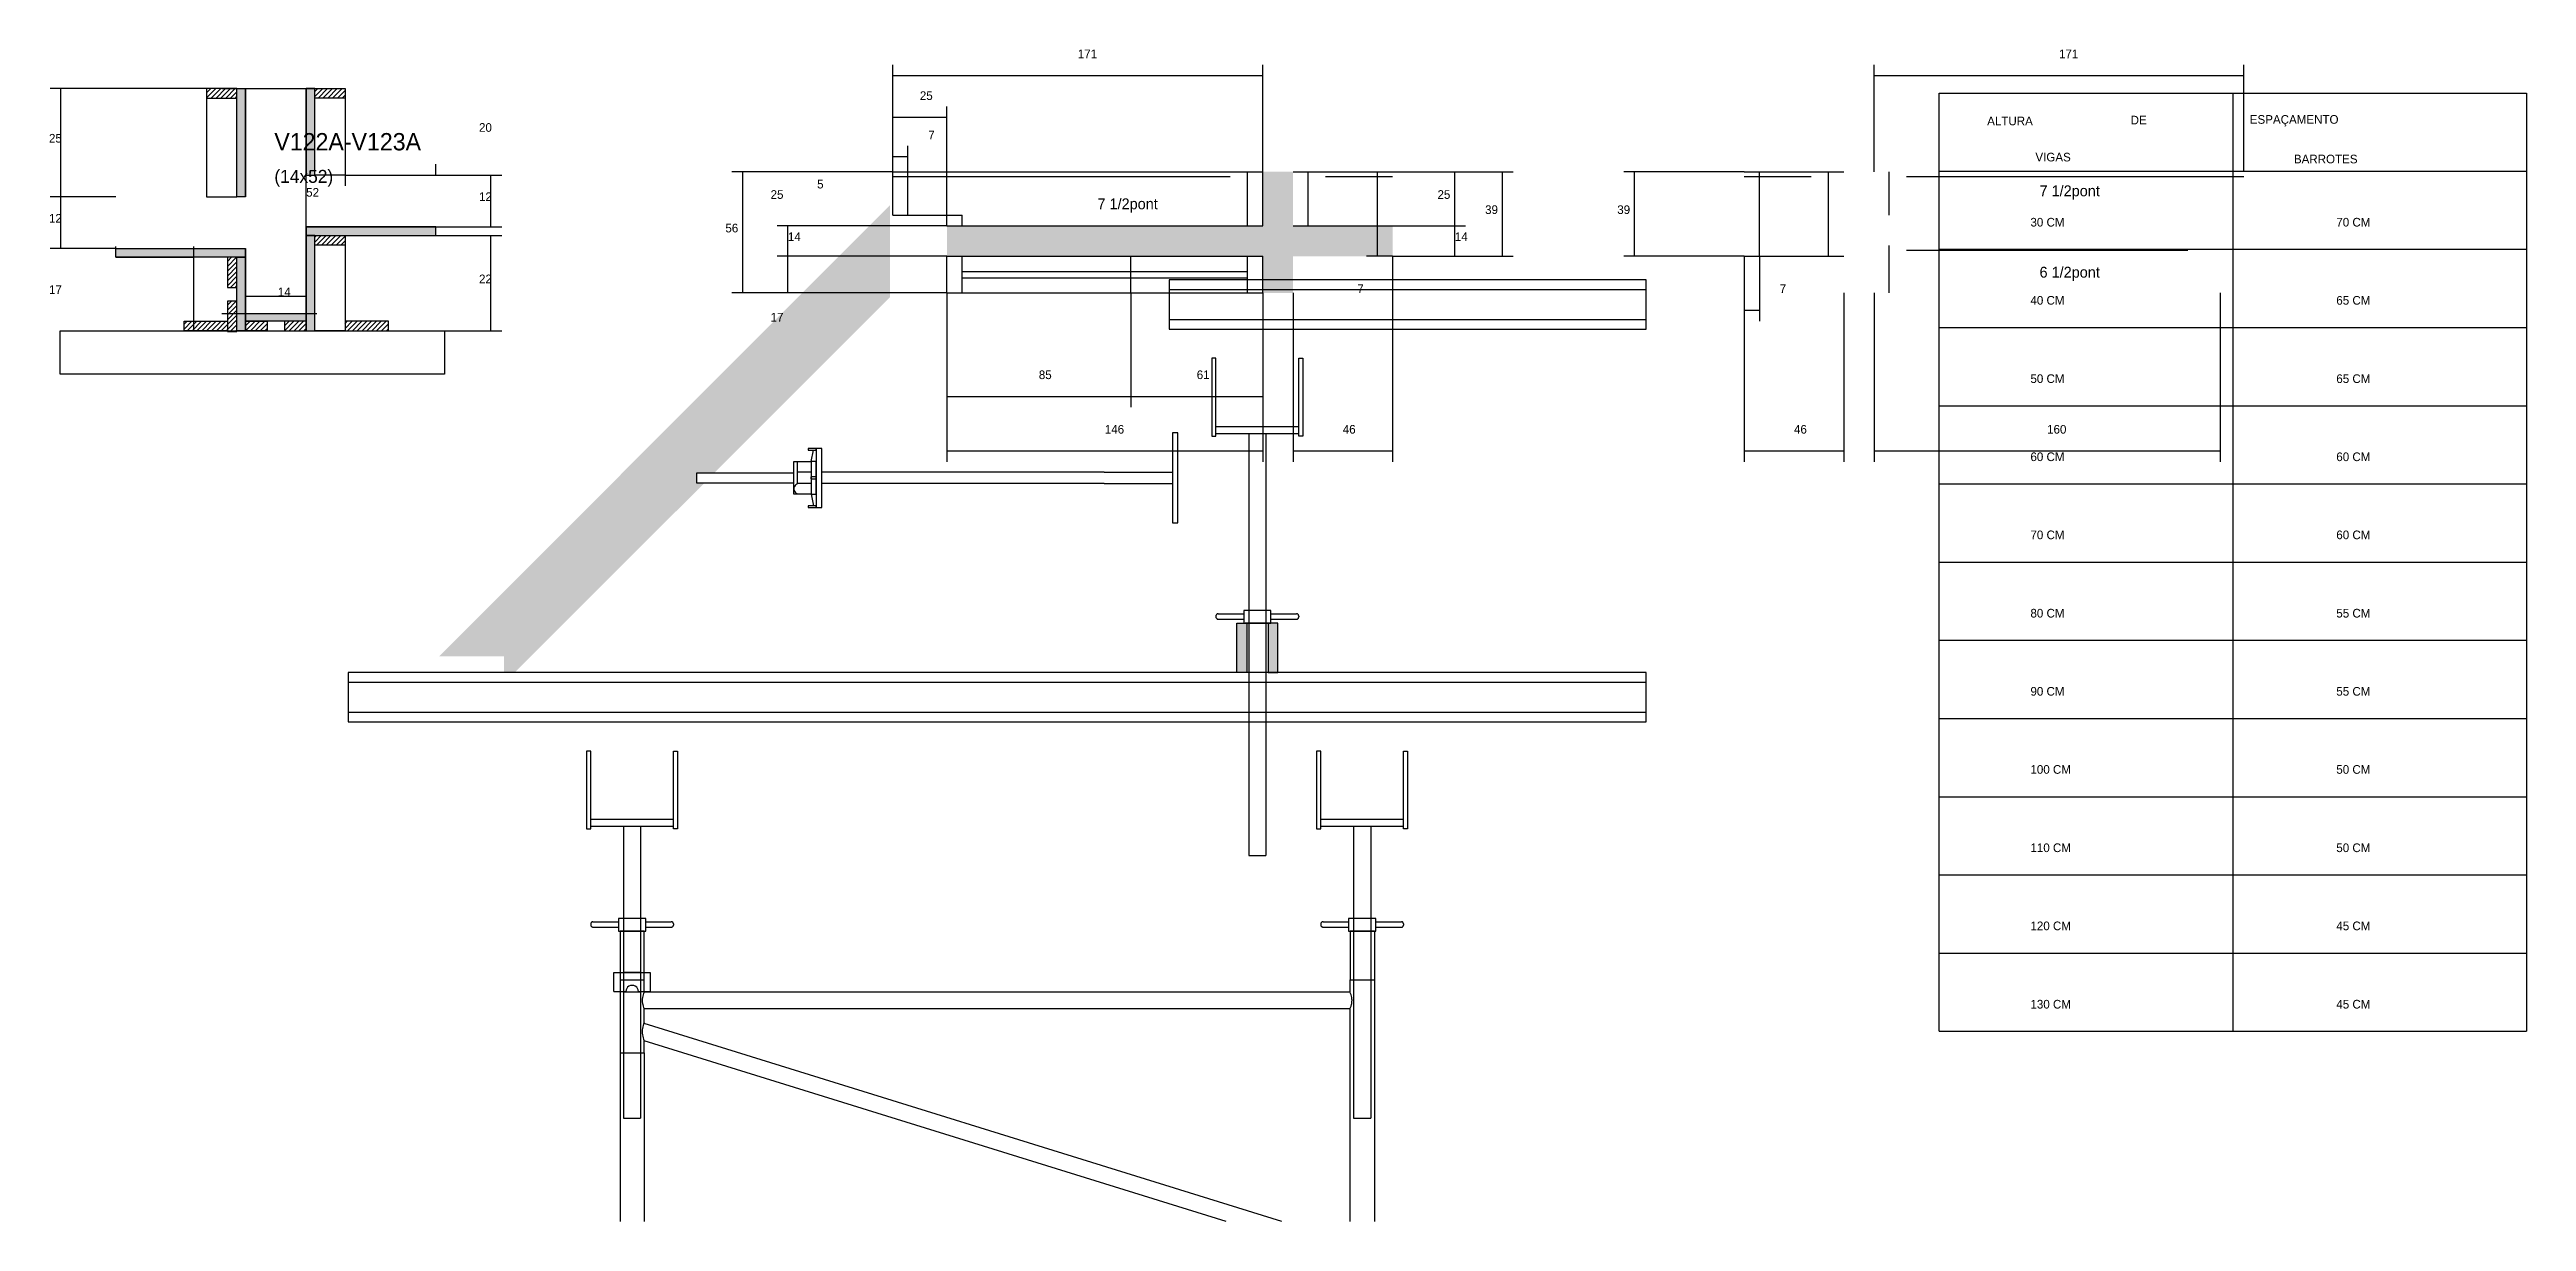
# Model space of a CAD drawing. Header units: metres. Extents: x -2848 to 21926, y -45195 to 1016.
# Drawn here: x 12696 to 13841, y -42290 to -41748 of the extents above; entities that cross this region are included whole.
import ezdxf

# ---------------------------------------------------------------- set-up
doc = ezdxf.new("R2010")
doc.units = ezdxf.units.M
for name, color, linetype in [('BARRA DE ANCORAGEM', 7, 'Continuous'), ('COTA', 4, 'Continuous'), ('Cota Seção (2x)', 4, 'Continuous'), ('Demarcação 2', 254, 'Continuous'), ('Escoras', 2, 'Continuous'), ('Forcador', 251, 'Continuous'), ('GARFOS', 7, 'Continuous'), ('Hachura', 253, 'Continuous'), ('Madeira', 126, 'Continuous'), ('NOMENCLATURA', 7, 'Continuous'), ('Painéis', 200, 'Continuous'), ('Perfil Metálico', 251, 'Continuous'), ('SARR_2.2x7', 40, 'Continuous'), ('Texto Seção', 7, 'Continuous')]:
    doc.layers.add(name, color=color, linetype=linetype)

msp = doc.modelspace()

# ---------------------------------------------------------------- texts
at = {"layer": 'COTA'}
for s, p in [('171', (13171.4, -41752.4)), ('171', (13625, -41752.4)), ('25', (13098.4, -41771.7)), ('25', (12695.8, -41791.4)), ('20', (12894.6, -41786.4)), ('7', (13102.3, -41789.9)), ('12', (12894.6, -41818.4)), ('25', (13029.4, -41817.4)), ('5', (13050.9, -41812.6)), ('25', (13337.7, -41817.4)), ('12', (12695.8, -41828.4)), ('39', (13359.7, -41824.4)), ('39', (13420.8, -41824.4)), ('56', (13008.5, -41832.9)), ('14', (13037.4, -41836.9)), ('14', (13345.7, -41836.9)), ('17', (12695.8, -41861.4)), ('22', (12894.6, -41856.4)), ('7', (13300.6, -41860.9)), ('7', (13495.9, -41860.9)), ('17', (13029.4, -41874.1)), ('85', (13153.4, -41900.7)), ('61', (13226.4, -41900.7)), ('146', (13183.9, -41925.9)), ('46', (13293.9, -41925.9)), ('46', (13502.5, -41925.9)), ('160', (13619.5, -41925.9))]:
    msp.add_text(s, height=4, dxfattribs=at).set_placement(p)
at = {"layer": 'Cota Seção (2x)'}
for s, p in [('52', (12814.7, -41816.4)), ('14', (12801.6, -41862.4))]:
    msp.add_text(s, height=4, dxfattribs=at).set_placement(p)
at = {"layer": 'GARFOS'}
for s, p in [('ALTURA   ', (13591.8, -41783.4)), ('DE', (13658.1, -41783)), ('ESPAÇAMENTO', (13713.2, -41782.7)), ('VIGAS', (13614.1, -41800.1)), ('BARROTES', (13733.6, -41801)), ('30 CM', (13611.8, -41830.2)), ('70 CM', (13753.2, -41830.2)), ('40 CM', (13611.8, -41866.3)), ('65 CM', (13753.2, -41866.3)), ('50 CM', (13611.8, -41902.5)), ('65 CM', (13753.2, -41902.5)), ('60 CM', (13611.8, -41938.6)), ('60 CM', (13753.2, -41938.6)), ('70 CM', (13611.8, -41974.7)), ('60 CM', (13753.2, -41974.7)), ('80 CM', (13611.8, -42010.9)), ('55 CM', (13753.2, -42010.9)), ('90 CM', (13611.8, -42047)), ('55 CM', (13753.2, -42047)), ('100 CM', (13611.8, -42083.1)), ('50 CM', (13753.2, -42083.1)), ('110 CM', (13611.8, -42119.3)), ('50 CM', (13753.2, -42119.3)), ('120 CM', (13611.8, -42155.4)), ('45 CM', (13753.2, -42155.4)), ('130 CM', (13611.8, -42191.6)), ('45 CM', (13753.2, -42191.6))]:
    msp.add_text(s, height=4, dxfattribs=at).set_placement(p)
at = {"layer": 'NOMENCLATURA'}
for s, p in [('7 1/2pont', (13616, -41816.2)), ('7 1/2pont', (13180.5, -41822.2)), ('6 1/2pont', (13616, -41853.8))]:
    msp.add_text(s, height=5, dxfattribs=at).set_placement(p)
at = {"layer": 'Texto Seção'}
for s, height, p in [('V122A-V123A', 8, (12800, -41795)), ('(14x52)', 6, (12800, -41810))]:
    msp.add_text(s, height=height, dxfattribs=at).set_placement(p)

# ---------------------------------------------------------------- hatches: boundary and pattern name
at = {"layer": 'COTA'}
h = msp.add_hatch(dxfattribs=at)
h.set_pattern_fill('AR-CONC', scale=0.03)
h.paths.add_polyline_path([(13110.9, -41829.9), (13110.9, -41843.9), (13256.9, -41843.9), (13256.9, -41860.9), (13270.9, -41860.9), (13270.9, -41843.9), (13316.9, -41843.9), (13316.9, -41829.9), (13270.9, -41829.9), (13270.9, -41804.9), (13256.9, -41804.9), (13256.9, -41829.9)])
at = {"layer": 'Demarcação 2'}
h = msp.add_hatch(color=8, dxfattribs=at)
h.dxf.hatch_style = 1
h.paths.add_polyline_path([(13084.6, -41862.8), (13084.6, -41820.3), (12876.2, -42028.8), (12906.2, -42028.8), (12906.2, -42036.3), (12911.1, -42036.3), (12998.9, -41948.6), (12995.2, -41948.6), (12995.2, -41944.1), (13003.3, -41944.1)])
at = {"layer": 'Hachura'}
h = msp.add_hatch(dxfattribs=at)
h.set_pattern_fill('ANSI31', scale=0.5)
h.paths.add_polyline_path([(12782.7, -41770.8), (12782.7, -41766.4), (12782.7, -41766.4), (12768.7, -41766.4), (12768.7, -41766.4), (12768.7, -41770.8), (12768.7, -41770.8), (12782.7, -41770.8)])
h = msp.add_hatch(color=8, dxfattribs=at)
h.dxf.hatch_style = 1
h.paths.add_polyline_path([(12782.7, -41766.4), (12786.7, -41766.4), (12786.7, -41816.4), (12782.7, -41816.4)])
h = msp.add_hatch(color=8, dxfattribs=at)
h.dxf.hatch_style = 1
h.paths.add_polyline_path([(12818.7, -41766.4), (12814.7, -41766.4), (12814.7, -41766.4), (12814.7, -41806.4), (12814.7, -41806.4), (12818.7, -41806.4), (12818.7, -41806.4), (12818.7, -41766.4)])
h = msp.add_hatch(dxfattribs=at)
h.set_pattern_fill('ANSI31', scale=0.5)
h.paths.add_polyline_path([(12818.7, -41770.8), (12818.7, -41766.4), (12818.7, -41766.4), (12832.7, -41766.4), (12832.7, -41766.4), (12832.7, -41770.8), (12832.7, -41770.8), (12818.7, -41770.8)])
h = msp.add_hatch(color=8, dxfattribs=at)
h.dxf.hatch_style = 1
h.paths.add_polyline_path([(12874.7, -41834.4), (12874.7, -41830.4), (12874.7, -41830.4), (12814.7, -41830.4), (12814.7, -41830.4), (12814.7, -41834.4), (12814.7, -41834.4), (12874.7, -41834.4)])
h = msp.add_hatch(color=8, dxfattribs=at)
h.dxf.hatch_style = 1
h.paths.add_polyline_path([(12818.7, -41834.4), (12814.7, -41834.4), (12814.7, -41834.4), (12814.7, -41870.4), (12814.7, -41870.4), (12814.7, -41878.4), (12814.7, -41878.4), (12818.7, -41878.4), (12818.7, -41878.4), (12818.7, -41834.4)])
h = msp.add_hatch(dxfattribs=at)
h.set_pattern_fill('ANSI31', scale=0.5)
h.paths.add_polyline_path([(12818.7, -41838.8), (12818.7, -41834.4), (12818.7, -41834.4), (12832.7, -41834.4), (12832.7, -41834.4), (12832.7, -41838.8), (12832.7, -41838.8), (12818.7, -41838.8)])
h = msp.add_hatch(color=8, dxfattribs=at)
h.dxf.hatch_style = 1
h.paths.add_polyline_path([(12726.7, -41844.4), (12726.7, -41840.4), (12726.7, -41840.4), (12786.7, -41840.4), (12786.7, -41840.4), (12786.7, -41844.4), (12786.7, -41844.4), (12726.7, -41844.4)])
h = msp.add_hatch(dxfattribs=at)
h.set_pattern_fill('ANSI31', scale=0.5)
h.paths.add_polyline_path([(12778.3, -41858.4), (12782.7, -41858.4), (12782.7, -41858.4), (12782.7, -41844.4), (12782.7, -41844.4), (12778.3, -41844.4), (12778.3, -41844.4), (12778.3, -41858.4)])
h = msp.add_hatch(color=8, dxfattribs=at)
h.dxf.hatch_style = 1
h.paths.add_polyline_path([(12782.7, -41844.4), (12786.7, -41844.4), (12786.7, -41870.4), (12786.7, -41878.4), (12782.7, -41878.4)])
h = msp.add_hatch(dxfattribs=at)
h.set_pattern_fill('ANSI31', scale=0.5)
h.paths.add_polyline_path([(12778.3, -41878.7), (12782.7, -41878.7), (12782.7, -41878.7), (12782.7, -41864.7), (12782.7, -41864.7), (12778.3, -41864.7), (12778.3, -41864.7), (12778.3, -41878.7)])
h = msp.add_hatch(color=8, dxfattribs=at)
h.dxf.hatch_style = 1
h.paths.add_polyline_path([(12786.7, -41874), (12786.7, -41870.4), (12786.7, -41870.4), (12814.7, -41870.4), (12814.7, -41870.4), (12814.7, -41874), (12814.7, -41874), (12786.7, -41874)])
h = msp.add_hatch(dxfattribs=at)
h.set_pattern_fill('ANSI31', scale=0.5)
h.paths.add_polyline_path([(12758.3, -41878.4), (12758.3, -41874), (12758.3, -41874), (12778.3, -41874), (12778.3, -41874), (12778.3, -41878.4), (12778.3, -41878.4), (12758.3, -41878.4)])
h = msp.add_hatch(dxfattribs=at)
h.set_pattern_fill('ANSI31', scale=0.5)
h.paths.add_polyline_path([(12786.7, -41878.4), (12786.7, -41874), (12786.7, -41874), (12796.7, -41874), (12796.7, -41874), (12796.7, -41878.4), (12796.7, -41878.4), (12786.7, -41878.4)])
h = msp.add_hatch(dxfattribs=at)
h.set_pattern_fill('ANSI31', scale=0.5)
h.paths.add_polyline_path([(12814.7, -41878.4), (12814.7, -41874), (12814.7, -41874), (12804.7, -41874), (12804.7, -41874), (12804.7, -41878.4), (12804.7, -41878.4), (12814.7, -41878.4)])
h = msp.add_hatch(dxfattribs=at)
h.set_pattern_fill('ANSI31', scale=0.5)
h.paths.add_polyline_path([(12852.7, -41878.4), (12852.7, -41874), (12852.7, -41874), (12832.7, -41874), (12832.7, -41874), (12832.7, -41878.4), (12832.7, -41878.4), (12852.7, -41878.4)])
at = {"layer": 'Perfil Metálico'}
h = msp.add_hatch(color=8, dxfattribs=at)
h.dxf.hatch_style = 1
h.paths.add_polyline_path([(13245, -42036.3), (13249.5, -42036.3), (13249.5, -42013.5), (13245, -42013.5)])
h = msp.add_hatch(color=8, dxfattribs=at)
h.dxf.hatch_style = 1
h.paths.add_polyline_path([(13259.4, -42036.3), (13263.9, -42036.3), (13263.9, -42013.5), (13259.4, -42013.5)])

# ---------------------------------------------------------------- linework, layer by layer
at = {"layer": 'BARRA DE ANCORAGEM'}
for p, q in [((13048.1, -41938.8), (13049.2, -41933.5)), ((13050.4, -41932.7), (13050.4, -41960)), ((13040.4, -41950.4), (13040.2, -41950.9)), ((13040.2, -41950.9), (13040.2, -41951.4)), ((13040.2, -41951.4), (13040.2, -41952)), ((13040.2, -41952), (13040.4, -41952.5)), ((13040.7, -41949.9), (13040.4, -41950.4)), ((13040.4, -41952.5), (13040.7, -41952.9)), ((13041, -41949.5), (13040.7, -41949.9)), ((13040.7, -41952.9), (13041, -41953.3)), ((13041.5, -41949.2), (13041, -41949.5)), ((13041, -41953.3), (13041.5, -41953.6)), ((13041.9, -41949), (13041.5, -41949.2)), ((13041.5, -41953.6), (13041.9, -41953.9)), ((13048.1, -41953.9), (13049.2, -41959.2)), ((13084.6, -41943.7), (13053.1, -41943.7)), ((13084.6, -41949), (13053.1, -41949)), ((13183.6, -41943.7), (13084.6, -41943.7)), ((13183.6, -41949), (13084.6, -41949)), ((13183.6, -41943.7), (13215.2, -41943.7)), ((13183.6, -41949), (13215.2, -41949))]:
    msp.add_line(p, q, dxfattribs=at)
for points in [[(13217.6, -41967.2), (13217.6, -41925.5), (13215.2, -41925.5), (13215.2, -41967.2)], [(13050.4, -41932.7), (13046.8, -41932.7), (13046.8, -41933.5), (13050.4, -41933.5)], [(13050.4, -41938.8), (13048.1, -41938.8), (13048.1, -41953.9), (13050.4, -41953.9)], [(13053.1, -41960), (13053.1, -41932.7), (13050.4, -41932.7), (13050.4, -41960)], [(13040.2, -41944.1), (12995.2, -41944.1), (12995.2, -41948.6), (13040.2, -41948.6)], [(13050.4, -41959.2), (13046.8, -41959.2), (13046.8, -41960), (13050.4, -41960)]]:
    msp.add_lwpolyline(points, close=True, dxfattribs=at)
for points in [[(13048.1, -41953.9), (13040.2, -41953.9), (13040.2, -41938.8), (13048.1, -41938.8)], [(13048.1, -41943.7), (13041.9, -41943.7), (13041.9, -41938.8)], [(13048.1, -41949), (13041.9, -41949), (13041.9, -41943.7)], [(13048.1, -41946.8), (13050.4, -41946.8), (13050.4, -41945.9), (13048.1, -41945.9), (13048.1, -41946.8), (13048.1, -41945.9)]]:
    msp.add_lwpolyline(points, dxfattribs=at)
at = {"layer": 'COTA'}
for p, q in [((13085.9, -41804.9), (13085.9, -41755.4)), ((13256.9, -41804.9), (13256.9, -41755.4)), ((13539.5, -41804.9), (13539.5, -41755.4)), ((13710.5, -41804.9), (13710.5, -41755.4)), ((12768.7, -41766.4), (12696.3, -41766.4)), ((12701.3, -41816.4), (12701.3, -41766.4)), ((12832.7, -41766.4), (12832.7, -41811.4)), ((13085.9, -41760.4), (13256.9, -41760.4)), ((13539.5, -41760.4), (13710.5, -41760.4)), ((13085.9, -41804.9), (13085.9, -41774.7)), ((13085.9, -41779.7), (13110.9, -41779.7)), ((13110.9, -41824.9), (13110.9, -41774.7)), ((13085.9, -41804.9), (13085.9, -41792.9)), ((13092.9, -41804.9), (13092.9, -41792.9)), ((12874.7, -41806.4), (12874.7, -41801.4)), ((13085.9, -41804.9), (13011.5, -41804.9)), ((13016.5, -41860.9), (13016.5, -41804.9)), ((13085.9, -41797.9), (13092.9, -41797.9)), ((13085.9, -41804.9), (13085.9, -41799.9)), ((13085.9, -41804.9), (13110.9, -41804.9)), ((13110.9, -41829.9), (13110.9, -41799.9)), ((13316.9, -41804.9), (13350.7, -41804.9)), ((13316.9, -41804.9), (13372.7, -41804.9)), ((13345.7, -41829.9), (13345.7, -41804.9)), ((13367.7, -41843.9), (13367.7, -41804.9)), ((13479.5, -41804.9), (13423.8, -41804.9)), ((13428.8, -41843.9), (13428.8, -41804.9)), ((12726.7, -41816.4), (12696.3, -41816.4)), ((12726.7, -41816.4), (12696.3, -41816.4)), ((12701.3, -41840.4), (12701.3, -41816.4)), ((12832.7, -41806.4), (12874.7, -41806.4)), ((12874.7, -41806.4), (12905.1, -41806.4)), ((12900.1, -41830.4), (12900.1, -41806.4)), ((13085.9, -41824.9), (13085.9, -41819.9)), ((13085.9, -41824.9), (13110.9, -41824.9)), ((13110.9, -41829.9), (13110.9, -41819.9)), ((12726.7, -41844.4), (12726.7, -41839.4)), ((12762.7, -41878.4), (12762.7, -41839.4)), ((12874.7, -41830.4), (12905.1, -41830.4)), ((12874.7, -41834.4), (12905.1, -41834.4)), ((12900.1, -41878.4), (12900.1, -41834.4)), ((13110.9, -41829.9), (13032.4, -41829.9)), ((13037.4, -41843.9), (13037.4, -41829.9)), ((13309.9, -41843.9), (13309.9, -41829.9)), ((13309.9, -41829.9), (13314.9, -41829.9)), ((13316.9, -41829.9), (13350.7, -41829.9)), ((13316.9, -41829.9), (13350.7, -41829.9)), ((13345.7, -41843.9), (13345.7, -41829.9)), ((12726.7, -41840.4), (12696.3, -41840.4)), ((12726.7, -41844.4), (12762.7, -41844.4)), ((13110.9, -41843.9), (13032.4, -41843.9)), ((13110.9, -41843.9), (13032.4, -41843.9)), ((13037.4, -41860.9), (13037.4, -41843.9)), ((13316.9, -41843.9), (13304.9, -41843.9)), ((13316.9, -41843.9), (13350.7, -41843.9)), ((13316.9, -41843.9), (13372.7, -41843.9)), ((13316.9, -41843.9), (13316.9, -41938.9)), ((13479.5, -41843.9), (13423.8, -41843.9)), ((13479.5, -41843.9), (13479.5, -41938.9)), ((13479.5, -41843.9), (13479.5, -41873.9)), ((13486.5, -41843.9), (13486.5, -41873.9)), ((13110.9, -41860.9), (13011.5, -41860.9)), ((13110.9, -41860.9), (13032.4, -41860.9)), ((13110.9, -41860.9), (13110.9, -41913.7)), ((13110.9, -41860.9), (13110.9, -41938.9)), ((13195.9, -41860.9), (13195.9, -41913.7)), ((13195.9, -41860.9), (13195.9, -41913.7)), ((13256.9, -41860.9), (13256.9, -41913.7)), ((13256.9, -41860.9), (13256.9, -41938.9)), ((13270.9, -41860.9), (13270.9, -41938.9)), ((13525.5, -41860.9), (13525.5, -41938.9)), ((13539.5, -41860.9), (13539.5, -41938.9)), ((13699.5, -41860.9), (13699.5, -41938.9)), ((13479.5, -41868.9), (13486.5, -41868.9)), ((12842.2, -41878.4), (12905.1, -41878.4)), ((13110.9, -41908.7), (13195.9, -41908.7)), ((13195.9, -41908.7), (13256.9, -41908.7)), ((13110.9, -41933.9), (13256.9, -41933.9)), ((13270.9, -41933.9), (13316.9, -41933.9)), ((13479.5, -41933.9), (13525.5, -41933.9)), ((13539.5, -41933.9), (13699.5, -41933.9))]:
    msp.add_line(p, q, dxfattribs=at)
at = {"layer": 'Cota Seção (2x)'}
for p, q in [((12775.7, -41766.4), (12819.7, -41766.4)), ((12814.7, -41870.4), (12814.7, -41766.4)), ((12786.7, -41878.4), (12786.7, -41857.4)), ((12814.7, -41878.4), (12814.7, -41857.4)), ((12775.7, -41870.4), (12819.7, -41870.4)), ((12786.7, -41862.4), (12814.7, -41862.4))]:
    msp.add_line(p, q, dxfattribs=at)
at = {"layer": 'Escoras'}
for p, q in [((13260.1, -42013.5), (13248.8, -42013.5)), ((12959.8, -42155.9), (12959.8, -42290)), ((12971, -42155.9), (12959.8, -42155.9)), ((12971, -42178.4), (12971, -42155.9)), ((13308.5, -42155.9), (13297.3, -42155.9)), ((13297.3, -42155.9), (13297.3, -42178.4)), ((13308.5, -42155.9), (13308.5, -42290)), ((12956.9, -42175), (12973.8, -42175)), ((12956.9, -42183.8), (12956.9, -42175)), ((12959.8, -42178.4), (12971, -42178.4)), ((12969.3, -42175), (12961.4, -42175)), ((12962.9, -42182.3), (12962.6, -42183)), ((12963.3, -42181.7), (12962.9, -42182.3)), ((12963.9, -42181.3), (12963.3, -42181.7)), ((12964.6, -42181), (12963.9, -42181.3)), ((12965.4, -42180.9), (12964.6, -42181)), ((12966.1, -42181), (12965.4, -42180.9)), ((12966.8, -42181.3), (12966.1, -42181)), ((12967.5, -42181.7), (12966.8, -42181.3)), ((12967.9, -42182.3), (12967.5, -42181.7)), ((12968.2, -42183), (12967.9, -42182.3)), ((12971, -42184), (12971, -42178.4)), ((12973.8, -42175), (12973.8, -42183.8)), ((13297.3, -42178.4), (13308.5, -42178.4)), ((13297.3, -42184), (13297.3, -42178.4)), ((12956.9, -42183.8), (12962.5, -42183.8)), ((12969.3, -42184.1), (12961.4, -42184.1)), ((12962.6, -42183), (12962.5, -42183.8)), ((12968.3, -42183.8), (12968.2, -42183)), ((12968.3, -42183.8), (12973.8, -42183.8)), ((12970.2, -42186.5), (12970.1, -42187.2)), ((12970.1, -42187.2), (12970.1, -42187.8)), ((12970.1, -42187.8), (12970.1, -42188.5)), ((12970.1, -42188.5), (12970.2, -42189.2)), ((12970.3, -42185.9), (12970.2, -42186.5)), ((12970.2, -42189.2), (12970.3, -42189.8)), ((12970.5, -42185.2), (12970.3, -42185.9)), ((12970.3, -42189.8), (12970.5, -42190.5)), ((12970.7, -42184.6), (12970.5, -42185.2)), ((12970.5, -42190.5), (12970.7, -42191.1)), ((12971, -42184), (12970.7, -42184.6)), ((12970.7, -42191.1), (12971, -42191.7)), ((13297.3, -42184), (12971, -42184)), ((13297.3, -42191.7), (12971, -42191.7)), ((12971, -42198), (12971, -42191.7)), ((13297.5, -42184.6), (13297.3, -42184)), ((13297.3, -42191.7), (13297.5, -42191.1)), ((13297.3, -42290), (13297.3, -42191.7)), ((13297.8, -42185.2), (13297.5, -42184.6)), ((13297.5, -42191.1), (13297.8, -42190.5)), ((13297.9, -42185.9), (13297.8, -42185.2)), ((13297.8, -42190.5), (13297.9, -42189.8)), ((13298.1, -42186.5), (13297.9, -42185.9)), ((13297.9, -42189.8), (13298.1, -42189.2)), ((13298.1, -42187.2), (13298.1, -42186.5)), ((13298.2, -42187.8), (13298.1, -42187.2)), ((13298.1, -42188.5), (13298.2, -42187.8)), ((13298.1, -42189.2), (13298.1, -42188.5)), ((12970.2, -42200.8), (12970.1, -42201.5)), ((12970.1, -42201.5), (12970.1, -42202.3)), ((12970.1, -42202.3), (12970.1, -42203)), ((12970.1, -42203), (12970.2, -42203.7)), ((12970.3, -42200.1), (12970.2, -42200.8)), ((12970.2, -42203.7), (12970.3, -42204.4)), ((12970.5, -42199.4), (12970.3, -42200.1)), ((12970.3, -42204.4), (12970.5, -42205.2)), ((12970.7, -42198.7), (12970.5, -42199.4)), ((12970.5, -42205.2), (12970.7, -42205.8)), ((12971, -42198), (12970.7, -42198.7)), ((13265.8, -42290), (12971, -42198.5)), ((12959.8, -42212.1), (12971, -42212.1)), ((12970.7, -42205.8), (12971, -42206.5)), ((13240, -42290), (12971, -42206.5)), ((12971, -42212.1), (12971, -42206.5)), ((12971, -42212.1), (12971, -42290))]:
    msp.add_line(p, q, dxfattribs=at)
at = {"layer": 'Forcador'}
for p, q in [((13235.3, -41922.6), (13273.6, -41922.6)), ((13235.3, -41925.8), (13273.6, -41925.8)), ((13250.5, -41925.8), (13250.5, -42036.3)), ((13258.4, -41925.8), (13258.4, -42036.3)), ((13235.4, -42009.8), (13235.3, -42009.9)), ((13235.3, -42009.9), (13235.3, -42010)), ((13235.3, -42010), (13235.3, -42010.2)), ((13235.3, -42010.2), (13235.3, -42010.6)), ((13235.3, -42010.6), (13235.3, -42010.8)), ((13235.3, -42010.8), (13235.3, -42010.9)), ((13235.3, -42010.9), (13235.4, -42011)), ((13235.5, -42009.6), (13235.4, -42009.7)), ((13235.4, -42009.7), (13235.4, -42009.8)), ((13235.4, -42011), (13235.4, -42011.1)), ((13235.4, -42011.1), (13235.5, -42011.2)), ((13235.6, -42009.5), (13235.5, -42009.6)), ((13235.7, -42009.4), (13235.6, -42009.5)), ((13235.8, -42009.3), (13235.7, -42009.4)), ((13235.9, -42009.2), (13235.8, -42009.3)), ((13236.1, -42009.2), (13235.9, -42009.2)), ((13236.2, -42009.2), (13236.1, -42009.2)), ((13236.3, -42009.2), (13236.2, -42009.2)), ((13236.3, -42009.2), (13248.1, -42009.2)), ((13260.7, -42009.2), (13272.5, -42009.2)), ((13272.7, -42009.2), (13272.5, -42009.2)), ((13272.8, -42009.2), (13272.7, -42009.2)), ((13272.9, -42009.2), (13272.8, -42009.2)), ((13273.1, -42009.3), (13272.9, -42009.2)), ((13273.2, -42009.4), (13273.1, -42009.3)), ((13273.3, -42009.5), (13273.2, -42009.4)), ((13273.4, -42009.6), (13273.3, -42009.5)), ((13273.4, -42009.7), (13273.4, -42009.6)), ((13273.5, -42009.8), (13273.4, -42009.7)), ((13273.4, -42011.1), (13273.5, -42011)), ((13273.4, -42011.2), (13273.4, -42011.1)), ((13273.5, -42009.9), (13273.5, -42009.8)), ((13273.6, -42010), (13273.5, -42009.9)), ((13273.5, -42010.9), (13273.6, -42010.8)), ((13273.5, -42011), (13273.5, -42010.9)), ((13273.6, -42010.2), (13273.6, -42010)), ((13273.6, -42010.2), (13273.6, -42010.6)), ((13273.6, -42010.8), (13273.6, -42010.6)), ((13235.5, -42011.2), (13235.6, -42011.3)), ((13235.6, -42011.3), (13235.7, -42011.4)), ((13235.7, -42011.4), (13235.8, -42011.5)), ((13235.8, -42011.5), (13235.9, -42011.6)), ((13235.9, -42011.6), (13236.1, -42011.6)), ((13236.1, -42011.6), (13236.2, -42011.6)), ((13236.2, -42011.6), (13236.3, -42011.6)), ((13236.3, -42011.6), (13248.1, -42011.6)), ((13260.7, -42011.6), (13272.5, -42011.6)), ((13272.5, -42011.6), (13272.7, -42011.6)), ((13272.7, -42011.6), (13272.8, -42011.6)), ((13272.8, -42011.6), (13272.9, -42011.6)), ((13272.9, -42011.6), (13273.1, -42011.5)), ((13273.1, -42011.5), (13273.2, -42011.4)), ((13273.2, -42011.4), (13273.3, -42011.3)), ((13273.3, -42011.3), (13273.4, -42011.2)), ((13250.5, -42036.3), (13250.5, -42059.1)), ((13258.4, -42036.3), (13258.4, -42059.1)), ((13250.5, -42059.1), (13250.5, -42120.8)), ((13258.4, -42059.1), (13258.4, -42120.8)), ((12946.3, -42104.1), (12984.5, -42104.1)), ((12946.3, -42107.3), (12984.5, -42107.3)), ((12961.4, -42107.3), (12961.4, -42242.3)), ((12969.3, -42107.3), (12969.3, -42242.3)), ((13283.8, -42104.1), (13322, -42104.1)), ((13283.8, -42107.3), (13322, -42107.3)), ((13298.9, -42107.3), (13298.9, -42242.3)), ((13306.8, -42107.3), (13306.8, -42242.3)), ((13250.5, -42120.8), (13258.4, -42120.8)), ((12946.4, -42152), (12946.3, -42152.1)), ((12946.3, -42152.1), (12946.3, -42152.3)), ((12946.3, -42152.3), (12946.3, -42152.4)), ((12946.3, -42152.4), (12946.3, -42152.5)), ((12946.3, -42152.5), (12946.3, -42153)), ((12946.3, -42153), (12946.3, -42153.1)), ((12946.3, -42153.1), (12946.3, -42153.2)), ((12946.3, -42153.2), (12946.3, -42153.4)), ((12946.3, -42153.4), (12946.4, -42153.5)), ((12946.5, -42151.9), (12946.4, -42152)), ((12946.4, -42153.5), (12946.5, -42153.6)), ((12946.6, -42151.8), (12946.5, -42151.9)), ((12946.5, -42153.6), (12946.6, -42153.7)), ((12946.7, -42151.7), (12946.6, -42151.8)), ((12946.6, -42153.7), (12946.7, -42153.8)), ((12946.8, -42151.6), (12946.7, -42151.7)), ((12946.7, -42153.8), (12946.8, -42153.9)), ((12946.9, -42151.6), (12946.8, -42151.6)), ((12946.8, -42153.9), (12946.9, -42153.9)), ((12947, -42151.5), (12946.9, -42151.6)), ((12946.9, -42153.9), (12947, -42154)), ((12947.1, -42151.5), (12947, -42151.5)), ((12947, -42154), (12947.1, -42154)), ((12947.3, -42151.5), (12947.1, -42151.5)), ((12947.1, -42154), (12947.3, -42154)), ((12947.3, -42151.5), (12959.1, -42151.5)), ((12947.3, -42154), (12959.1, -42154)), ((12971.7, -42151.5), (12983.5, -42151.5)), ((12971.7, -42154), (12983.5, -42154)), ((12983.6, -42151.5), (12983.5, -42151.5)), ((12983.5, -42154), (12983.6, -42154)), ((12983.8, -42151.5), (12983.6, -42151.5)), ((12983.6, -42154), (12983.8, -42154)), ((12983.9, -42151.6), (12983.8, -42151.5)), ((12983.8, -42154), (12983.9, -42153.9)), ((12984, -42151.6), (12983.9, -42151.6)), ((12983.9, -42153.9), (12984, -42153.9)), ((12984.1, -42151.7), (12984, -42151.6)), ((12984, -42153.9), (12984.1, -42153.8)), ((12984.2, -42151.8), (12984.1, -42151.7)), ((12984.1, -42153.8), (12984.2, -42153.7)), ((12984.3, -42151.9), (12984.2, -42151.8)), ((12984.2, -42153.7), (12984.3, -42153.6)), ((12984.4, -42152), (12984.3, -42151.9)), ((12984.3, -42153.6), (12984.4, -42153.5)), ((12984.4, -42152.1), (12984.4, -42152)), ((12984.5, -42152.3), (12984.4, -42152.1)), ((12984.4, -42153.4), (12984.5, -42153.2)), ((12984.4, -42153.5), (12984.4, -42153.4)), ((12984.5, -42152.4), (12984.5, -42152.3)), ((12984.5, -42152.5), (12984.5, -42152.4)), ((12984.5, -42152.5), (12984.5, -42153)), ((12984.5, -42153.1), (12984.5, -42153)), ((12984.5, -42153.2), (12984.5, -42153.1)), ((13283.9, -42152), (13283.8, -42152.1)), ((13283.8, -42152.1), (13283.8, -42152.3)), ((13283.8, -42152.3), (13283.8, -42152.4)), ((13283.8, -42152.4), (13283.8, -42152.5)), ((13283.8, -42152.5), (13283.8, -42153)), ((13283.8, -42153), (13283.8, -42153.1)), ((13283.8, -42153.1), (13283.8, -42153.2)), ((13283.8, -42153.2), (13283.8, -42153.4)), ((13283.8, -42153.4), (13283.9, -42153.5)), ((13284, -42151.9), (13283.9, -42152)), ((13283.9, -42153.5), (13284, -42153.6)), ((13284.1, -42151.8), (13284, -42151.9)), ((13284, -42153.6), (13284.1, -42153.7)), ((13284.2, -42151.7), (13284.1, -42151.8)), ((13284.1, -42153.7), (13284.2, -42153.8)), ((13284.3, -42151.6), (13284.2, -42151.7)), ((13284.2, -42153.8), (13284.3, -42153.9)), ((13284.4, -42151.6), (13284.3, -42151.6)), ((13284.3, -42153.9), (13284.4, -42153.9)), ((13284.5, -42151.5), (13284.4, -42151.6)), ((13284.4, -42153.9), (13284.5, -42154)), ((13284.6, -42151.5), (13284.5, -42151.5)), ((13284.5, -42154), (13284.6, -42154)), ((13284.8, -42151.5), (13284.6, -42151.5)), ((13284.6, -42154), (13284.8, -42154)), ((13284.8, -42151.5), (13296.6, -42151.5)), ((13284.8, -42154), (13296.6, -42154)), ((13309.2, -42151.5), (13321, -42151.5)), ((13309.2, -42154), (13321, -42154)), ((13321.1, -42151.5), (13321, -42151.5)), ((13321, -42154), (13321.1, -42154)), ((13321.3, -42151.5), (13321.1, -42151.5)), ((13321.1, -42154), (13321.3, -42154)), ((13321.4, -42151.6), (13321.3, -42151.5)), ((13321.3, -42154), (13321.4, -42153.9)), ((13321.5, -42151.6), (13321.4, -42151.6)), ((13321.4, -42153.9), (13321.5, -42153.9)), ((13321.6, -42151.7), (13321.5, -42151.6)), ((13321.5, -42153.9), (13321.6, -42153.8)), ((13321.7, -42151.8), (13321.6, -42151.7)), ((13321.6, -42153.8), (13321.7, -42153.7)), ((13321.8, -42151.9), (13321.7, -42151.8)), ((13321.7, -42153.7), (13321.8, -42153.6)), ((13321.9, -42152), (13321.8, -42151.9)), ((13321.8, -42153.6), (13321.9, -42153.5)), ((13321.9, -42152.1), (13321.9, -42152)), ((13322, -42152.3), (13321.9, -42152.1)), ((13321.9, -42153.4), (13322, -42153.2)), ((13321.9, -42153.5), (13321.9, -42153.4)), ((13322, -42152.4), (13322, -42152.3)), ((13322, -42152.5), (13322, -42152.4)), ((13322, -42152.5), (13322, -42153)), ((13322, -42153.1), (13322, -42153)), ((13322, -42153.2), (13322, -42153.1)), ((12961.4, -42242.3), (12969.3, -42242.3)), ((13298.9, -42242.3), (13306.8, -42242.3))]:
    msp.add_line(p, q, dxfattribs=at)
for points in [[(13233.4, -41891.1), (13233.4, -41927.1), (13235.3, -41927.1), (13235.3, -41891.1)], [(13275.5, -41891.1), (13275.5, -41927.1), (13273.6, -41927.1), (13273.6, -41891.1)], [(13248.1, -42007.7), (13248.1, -42013.5), (13260.7, -42013.5), (13260.7, -42007.7)], [(12944.3, -42072.6), (12944.3, -42108.6), (12946.3, -42108.6), (12946.3, -42072.6)], [(12986.4, -42072.6), (12986.4, -42108.6), (12984.5, -42108.6), (12984.5, -42072.6)], [(13281.8, -42072.6), (13281.8, -42108.6), (13283.8, -42108.6), (13283.8, -42072.6)], [(13323.9, -42072.6), (13323.9, -42108.6), (13322, -42108.6), (13322, -42072.6)], [(12959.1, -42150), (12959.1, -42155.9), (12971.7, -42155.9), (12971.7, -42150)], [(13296.6, -42150), (13296.6, -42155.9), (13309.2, -42155.9), (13309.2, -42150)]]:
    msp.add_lwpolyline(points, close=True, dxfattribs=at)
at = {"layer": 'GARFOS'}
for p, q in [((13569.6, -42202.1), (13569.6, -41768.5)), ((13569.6, -41768.5), (13841.1, -41768.5)), ((13705.3, -41768.5), (13705.3, -42202.1)), ((13841.1, -41768.5), (13841.1, -42202.1)), ((13569.6, -41804.6), (13841.1, -41804.6)), ((13569.6, -41840.7), (13841.1, -41840.7)), ((13569.6, -41876.9), (13841.1, -41876.9)), ((13569.6, -41913), (13841.1, -41913)), ((13569.6, -41949.1), (13841.1, -41949.1)), ((13569.6, -41985.3), (13841.1, -41985.3)), ((13569.6, -42021.4), (13841.1, -42021.4)), ((13569.6, -42057.6), (13841.1, -42057.6)), ((13569.6, -42093.7), (13841.1, -42093.7)), ((13569.6, -42129.8), (13841.1, -42129.8)), ((13569.6, -42166), (13841.1, -42166)), ((13569.6, -42202.1), (13841.1, -42202.1))]:
    msp.add_line(p, q, dxfattribs=at)
at = {"layer": 'Madeira'}
for points in [[(12782.7, -41770.8), (12782.7, -41766.4), (12768.7, -41766.4), (12768.7, -41770.8)], [(12782.7, -41766.4), (12768.7, -41766.4), (12768.7, -41816.4), (12782.7, -41816.4)], [(12818.7, -41770.8), (12818.7, -41766.4), (12832.7, -41766.4), (12832.7, -41770.8)], [(12818.7, -41766.4), (12832.7, -41766.4), (12832.7, -41806.4), (12818.7, -41806.4)], [(12818.7, -41838.8), (12818.7, -41834.4), (12832.7, -41834.4), (12832.7, -41838.8)], [(12818.7, -41834.4), (12832.7, -41834.4), (12832.7, -41878.4), (12818.7, -41878.4)], [(12778.3, -41858.4), (12782.7, -41858.4), (12782.7, -41844.4), (12778.3, -41844.4)], [(12778.3, -41878.7), (12782.7, -41878.7), (12782.7, -41864.7), (12778.3, -41864.7)], [(12878.6, -41898.4), (12701, -41898.4), (12701, -41878.4), (12878.6, -41878.4)], [(12758.3, -41878.4), (12758.3, -41874), (12778.3, -41874), (12778.3, -41878.4)], [(12786.7, -41878.4), (12786.7, -41874), (12796.7, -41874), (12796.7, -41878.4)], [(12814.7, -41878.4), (12814.7, -41874), (12804.7, -41874), (12804.7, -41878.4)], [(12852.7, -41878.4), (12852.7, -41874), (12832.7, -41874), (12832.7, -41878.4)]]:
    msp.add_lwpolyline(points, close=True, dxfattribs=at)
at = {"layer": 'Painéis'}
for p, q in [((12786.7, -41816.4), (12786.7, -41766.4)), ((12814.7, -41806.4), (12814.7, -41766.4)), ((13085.9, -41804.9), (13256.9, -41804.9)), ((13085.9, -41824.9), (13085.9, -41804.9)), ((13256.9, -41829.9), (13256.9, -41804.9)), ((13270.9, -41804.9), (13316.9, -41804.9)), ((13479.5, -41804.9), (13525.5, -41804.9)), ((13085.9, -41824.9), (13110.9, -41824.9)), ((13110.9, -41829.9), (13110.9, -41824.9)), ((12814.7, -41830.4), (12874.7, -41830.4)), ((12814.7, -41834.4), (12814.7, -41830.4)), ((12814.7, -41878.4), (12814.7, -41834.4)), ((12874.7, -41834.4), (12874.7, -41830.4)), ((13110.9, -41829.9), (13256.9, -41829.9)), ((13270.9, -41829.9), (13316.9, -41829.9)), ((12726.7, -41840.4), (12786.7, -41840.4)), ((12726.7, -41844.4), (12726.7, -41840.4)), ((12786.7, -41844.4), (12786.7, -41840.4)), ((12786.7, -41878.4), (12786.7, -41844.4)), ((13110.9, -41843.9), (13256.9, -41843.9)), ((13110.9, -41860.9), (13110.9, -41843.9)), ((13195.9, -41860.9), (13195.9, -41843.9)), ((13256.9, -41860.9), (13256.9, -41843.9)), ((13479.5, -41843.9), (13525.5, -41843.9)), ((13110.9, -41860.9), (13256.9, -41860.9)), ((12786.7, -41870.4), (12814.7, -41870.4)), ((12786.7, -41874), (12786.7, -41870.4)), ((12814.7, -41874), (12814.7, -41870.4))]:
    msp.add_line(p, q, dxfattribs=at)
for points in [[(12782.7, -41766.4), (12786.7, -41766.4), (12786.7, -41816.4), (12782.7, -41816.4)], [(12818.7, -41766.4), (12814.7, -41766.4), (12814.7, -41806.4), (12818.7, -41806.4)], [(12874.7, -41834.4), (12874.7, -41830.4), (12814.7, -41830.4), (12814.7, -41834.4)], [(12818.7, -41834.4), (12814.7, -41834.4), (12814.7, -41878.4), (12818.7, -41878.4)], [(12726.7, -41844.4), (12726.7, -41840.4), (12786.7, -41840.4), (12786.7, -41844.4)], [(12782.7, -41844.4), (12786.7, -41844.4), (12786.7, -41878.4), (12782.7, -41878.4)], [(12786.7, -41874), (12786.7, -41870.4), (12814.7, -41870.4), (12814.7, -41874)]]:
    msp.add_lwpolyline(points, close=True, dxfattribs=at)
at = {"layer": 'Perfil Metálico'}
for p, q in [((13213.6, -41859.3), (13434.1, -41859.3)), ((13213.6, -41873.1), (13434.1, -41873.1)), ((12834.1, -42040.8), (13434.1, -42040.8)), ((12834.1, -42054.6), (13434.1, -42054.6))]:
    msp.add_line(p, q, dxfattribs=at)
for points in [[(13213.6, -41877.6), (13434.1, -41877.6), (13434.1, -41854.8), (13213.6, -41854.8)], [(13249.5, -42036.3), (13245, -42036.3), (13245, -42013.5), (13249.5, -42013.5)], [(13259.4, -42036.3), (13263.9, -42036.3), (13263.9, -42013.5), (13259.4, -42013.5)], [(12834.1, -42059.1), (13434.1, -42059.1), (13434.1, -42036.3), (12834.1, -42036.3)]]:
    msp.add_lwpolyline(points, close=True, dxfattribs=at)
at = {"layer": 'SARR_2.2x7'}
for p, q in [((13092.9, -41824.9), (13092.9, -41804.9)), ((13249.9, -41829.9), (13249.9, -41804.9)), ((13277.9, -41829.9), (13277.9, -41804.9)), ((13309.9, -41829.9), (13309.9, -41804.9)), ((13486.5, -41843.9), (13486.5, -41804.9)), ((13518.5, -41843.9), (13518.5, -41804.9)), ((13546.5, -41824.9), (13546.5, -41804.9)), ((13085.9, -41807.1), (13241.9, -41807.1)), ((13285.9, -41807.1), (13316.9, -41807.1)), ((13479.5, -41807.1), (13510.5, -41807.1)), ((13554.5, -41807.1), (13710.5, -41807.1)), ((13110.9, -41824.9), (13117.9, -41824.9)), ((13117.9, -41829.9), (13117.9, -41824.9)), ((13546.5, -41860.9), (13546.5, -41838.9)), ((13117.9, -41860.9), (13117.9, -41843.9)), ((13249.9, -41860.9), (13249.9, -41843.9)), ((13554.5, -41841.1), (13684.5, -41841.1)), ((13117.9, -41850.9), (13195.9, -41850.9)), ((13117.9, -41853.9), (13195.9, -41853.9)), ((13195.9, -41850.9), (13249.9, -41850.9)), ((13195.9, -41853.9), (13249.9, -41853.9))]:
    msp.add_line(p, q, dxfattribs=at)

msp.set_redraw_order([(e.dxf.handle, doc.entitydb.next_handle()) for e in msp.query("TEXT MTEXT ATTDEF DIMENSION ARC_DIMENSION")])  # texts and dimensions are drawn at this point

doc.saveas('drawing.dxf')
